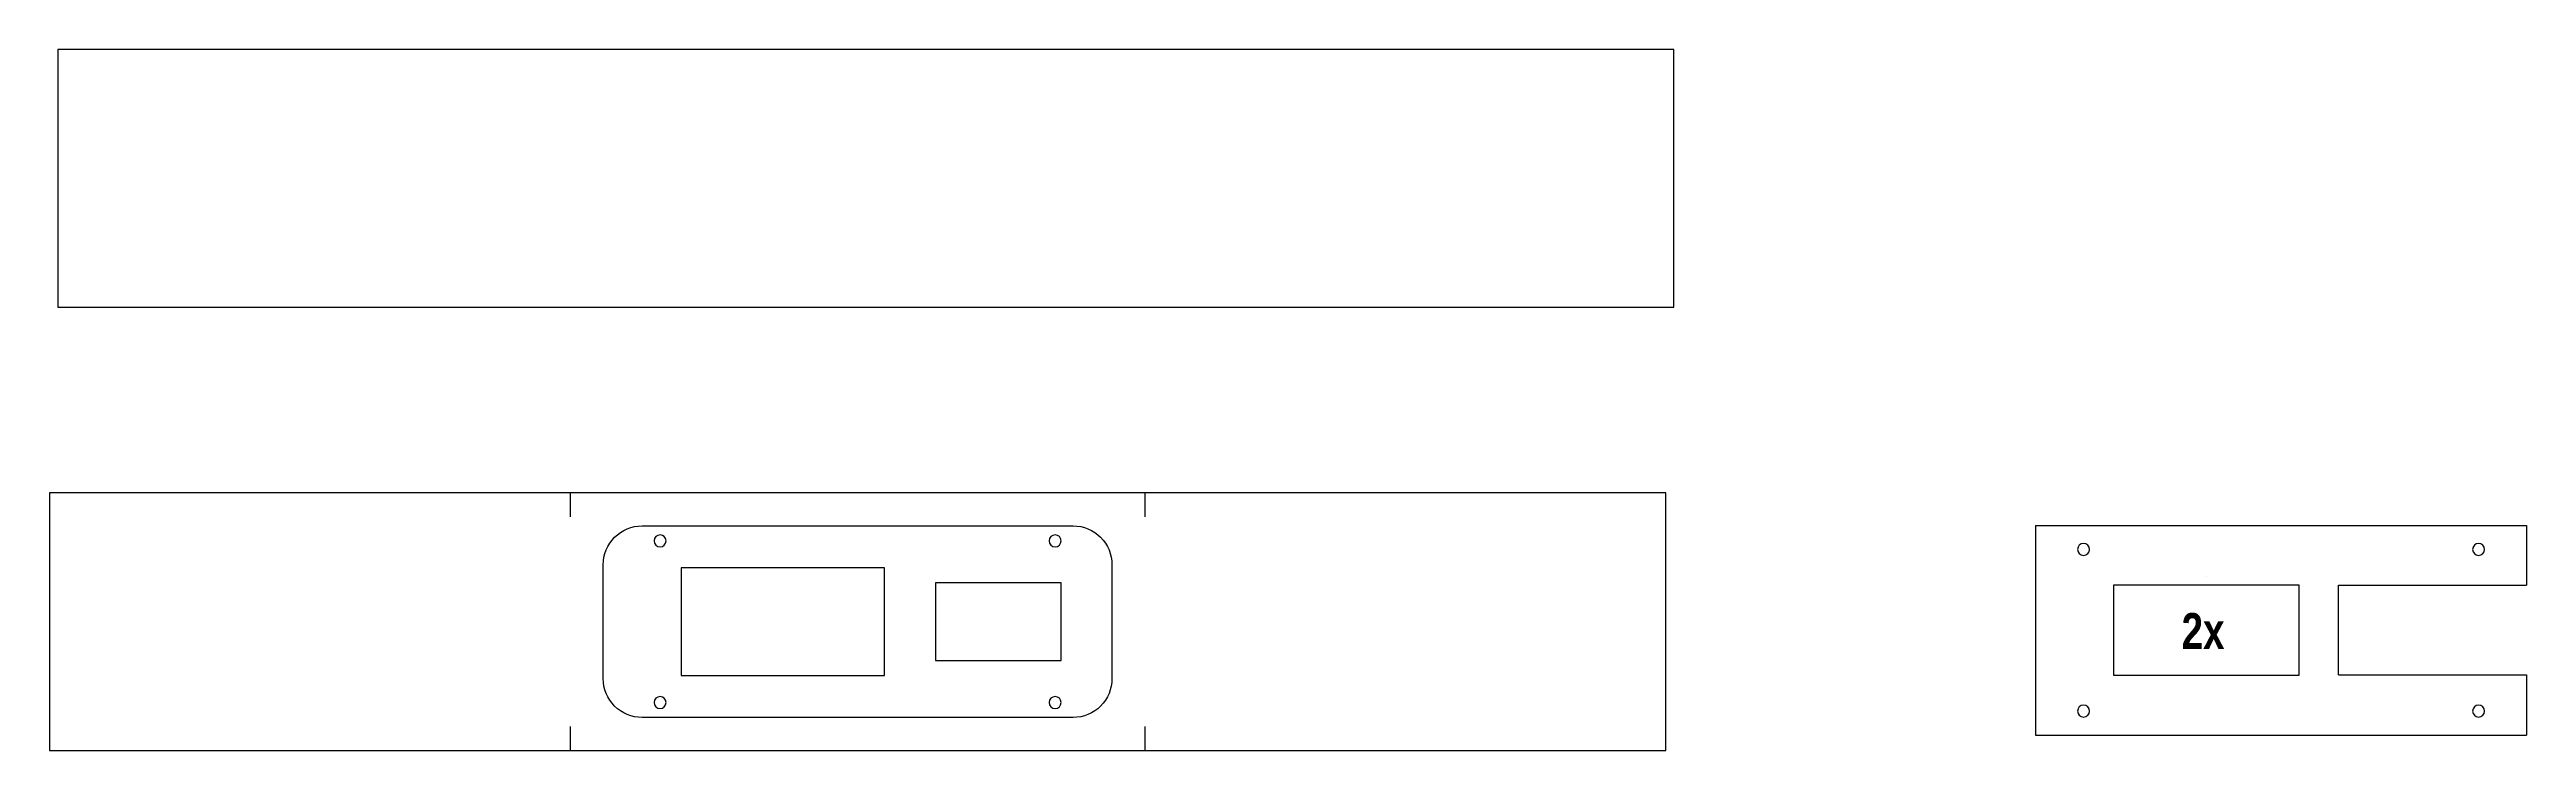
# Model space of a CAD drawing. Header units: millimetres. Extents: x -642 to 1453, y -425 to 464.
# Drawn here: x 537.5 to 951.3, y -424.6 to -307.6 of the extents above; entities that cross this region are included whole.
import ezdxf

# ---------------------------------------------------------------- set-up
doc = ezdxf.new("R2010")
doc.units = ezdxf.units.MM
doc.layers.get('0').update_dxf_attribs({"color": 18, "lineweight": 25, "true_color": 0x000000})
for name, color, linetype, lineweight, true_color in [('layer 1', 5, 'Continuous', 25, 0x0000ff), ('layer 2', 1, 'Continuous', 25, 0xff0000), ('layer 3', 3, 'Continuous', 25, 0x00ff00)]:
    doc.layers.add(name, color=color, linetype=linetype, lineweight=lineweight, true_color=true_color)
doc.styles.add('textstyle18', font='')
doc.styles.get('textstyle18').set_extended_font_data('Impact')

msp = doc.modelspace()

# ---------------------------------------------------------------- linework, layer by layer
at = {"layer": 'layer 1'}
for p, q in [((808.83, -307.59), (538.83, -307.59)), ((538.83, -307.59), (538.83, -350.59)), ((808.83, -350.59), (808.83, -307.59)), ((538.83, -350.59), (808.83, -350.59)), ((807.46, -381.64), (537.46, -381.64)), ((537.46, -381.64), (537.46, -424.64)), ((807.46, -424.64), (807.46, -381.64)), ((869.27, -387.06), (951.27, -387.06)), ((869.27, -387.06), (869.27, -422.06)), ((951.27, -387.06), (951.27, -397.01)), ((919.86, -397.01), (951.27, -397.01)), ((919.86, -412.01), (919.86, -397.01)), ((919.86, -412.01), (951.27, -412.01)), ((951.27, -412.01), (951.27, -422.06)), ((869.27, -422.06), (951.27, -422.06)), ((537.46, -424.64), (807.46, -424.64))]:
    msp.add_line(p, q, dxfattribs=at)
at = {"layer": 'layer 2'}
for p, q in [((676.96, -394.14), (642.96, -394.14)), ((642.96, -394.14), (642.96, -412.14)), ((659.96, -394.14), (659.96, -394.14)), ((676.96, -412.14), (676.96, -394.14)), ((706.46, -396.64), (685.46, -396.64)), ((685.46, -396.64), (685.46, -409.64)), ((706.46, -409.64), (706.46, -396.64)), ((913.27, -397.06), (882.27, -397.06)), ((882.27, -397.06), (882.27, -412.06)), ((897.77, -395.56), (897.77, -395.56)), ((913.27, -412.06), (913.27, -397.06)), ((685.46, -409.64), (706.46, -409.64)), ((642.96, -412.14), (676.96, -412.14)), ((882.27, -412.06), (913.27, -412.06))]:
    msp.add_line(p, q, dxfattribs=at)
at = {"layer": 'layer 2', "flags": 128}
for points in [[(640.46, -389.64, 1), (638.46, -389.64, 1), (640.46, -389.64)], [(706.46, -389.64, 1), (704.46, -389.64, 1), (706.46, -389.64)], [(878.27, -391.06, 1), (876.27, -391.06, 1), (878.27, -391.06)], [(944.27, -391.06, 1), (942.27, -391.06, 1), (944.27, -391.06)], [(640.46, -416.64, 1), (638.46, -416.64, 1), (640.46, -416.64)], [(706.46, -416.64, 1), (704.46, -416.64, 1), (706.46, -416.64)], [(878.27, -418.06, 1), (876.27, -418.06, 1), (878.27, -418.06)], [(944.27, -418.06, 1), (942.27, -418.06, 1), (944.27, -418.06)]]:
    msp.add_lwpolyline(points, format="xyb", dxfattribs=at)
at = {"layer": 'layer 3'}
for p, q in [((624.46, -381.64), (624.46, -385.64)), ((720.46, -381.64), (720.46, -385.64)), ((624.46, -420.64), (624.46, -424.64)), ((720.46, -420.64), (720.46, -424.64))]:
    msp.add_line(p, q, dxfattribs=at)
at = {"layer": 'layer 3', "flags": 128}
msp.add_lwpolyline([(708.46, -387.14, -0.414214), (714.96, -393.64), (714.96, -412.64, -0.414214), (708.46, -419.14), (636.46, -419.14, -0.414214), (629.96, -412.64), (629.96, -393.64, -0.414214), (636.46, -387.14)], format="xyb", close=True, dxfattribs=at)

# ---------------------------------------------------------------- texts
at = {"insert": (893.66, -401.7), "char_height": 1, "attachment_point": 1, "style": 'textstyle18'}
msp.add_mtext('\\H6;2x', dxfattribs=at)

doc.saveas('drawing.dxf')
